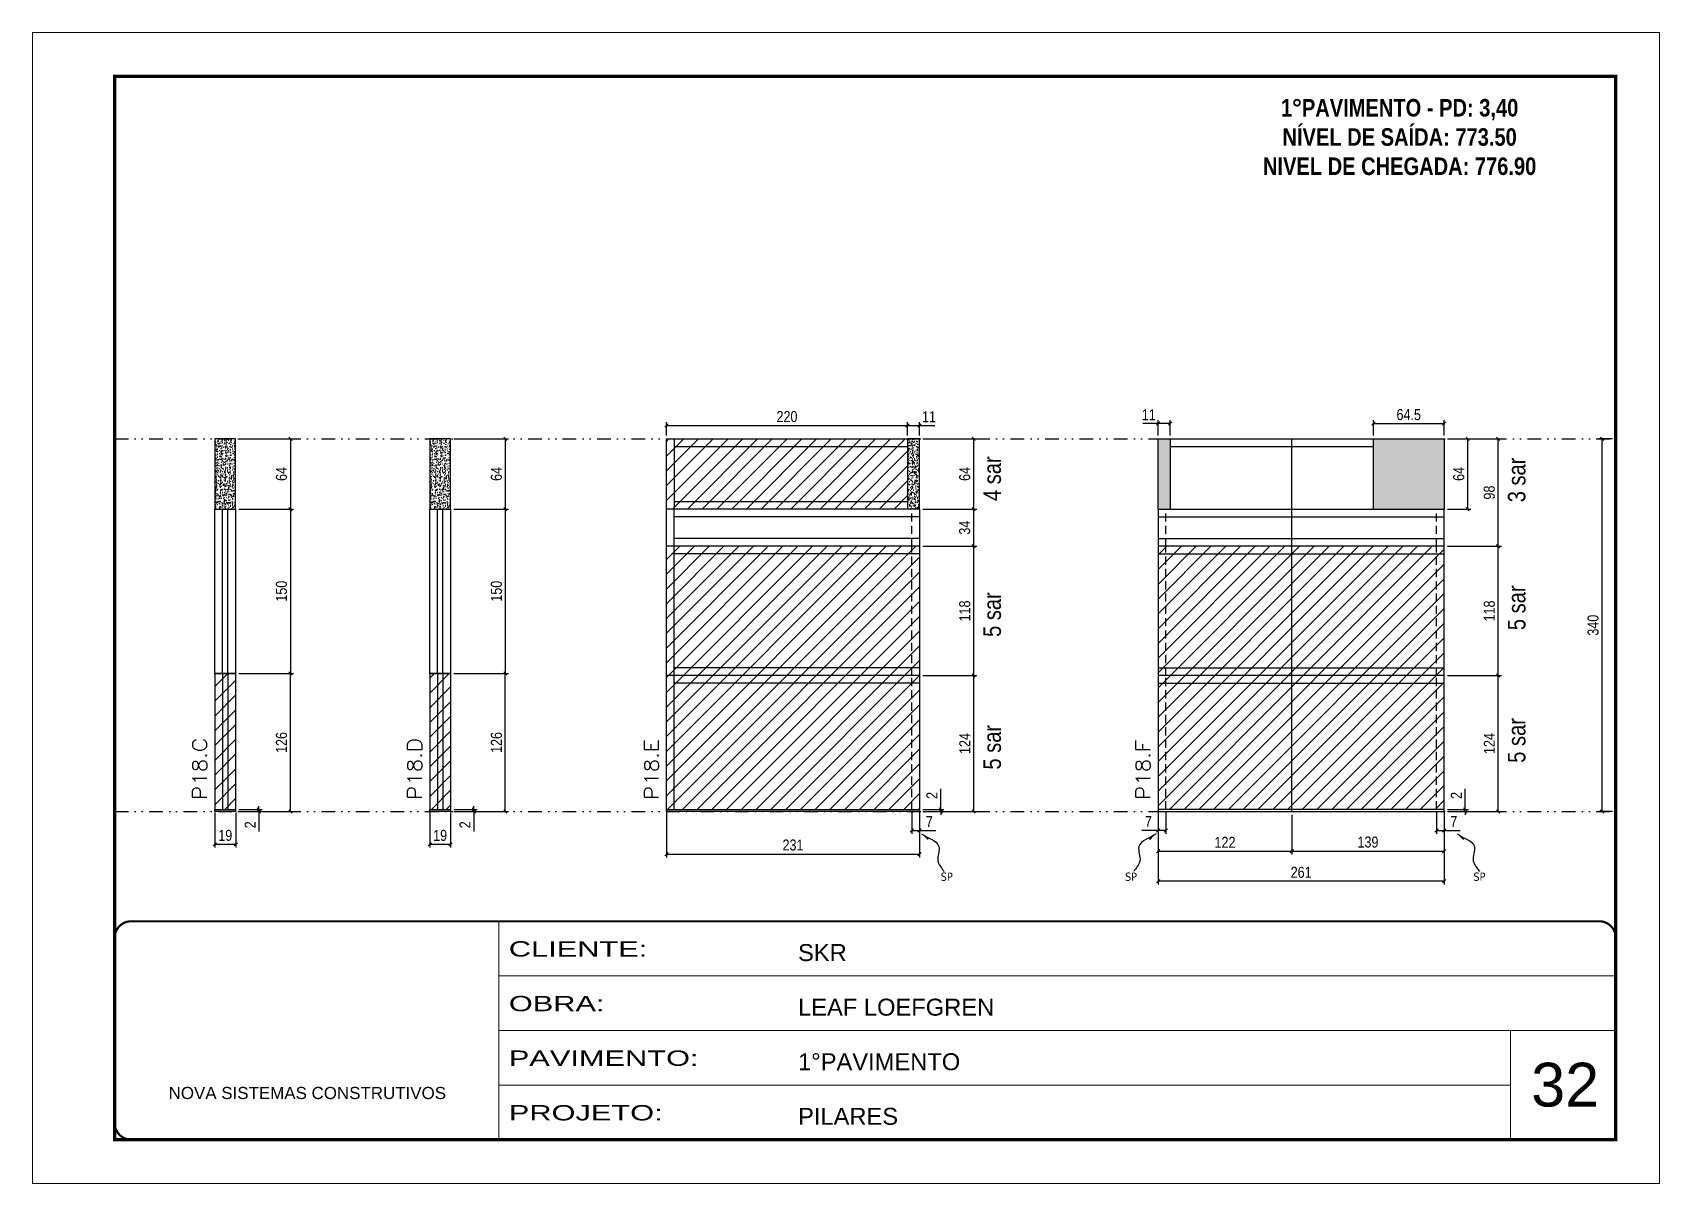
# Model space of a CAD drawing. Extents: x 14400 to 27878, y -21631 to 6985.
# Drawn here: x 19182 to 20667, y -2105 to -1055 of the extents above; entities that cross this region are included whole.
import ezdxf

# ---------------------------------------------------------------- set-up
doc = ezdxf.new("R2010")
doc.units = 0
for name, pattern in [('CONTINUO', [0]), ('DASHED', [0.75, 0.5, -0.25]), ('DIVIDE2', [0.625, 0.25, -0.125, 0, -0.125, 0, -0.125]), ('HIDDEN', [0.375, 0.25, -0.125])]:
    doc.linetypes.add(name, pattern=pattern)
for name, color, linetype, lineweight in [('CARIMBO', 255, 'Continuous', 9), ('Folhas', 255, 'Continuous', 9), ('Hachura', 251, 'Continuous', 9), ('SARRAFO DE PRESSAO', 251, 'DASHED', 9), ('Texto Seção', 7, 'Continuous', 15)]:
    doc.layers.add(name, color=color, linetype=linetype, lineweight=lineweight)
for name, color, linetype in [('COTA', 241, 'Continuous'), ('NOMENCLATURA', 7, 'Continuous'), ('Nível', 160, 'Continuous'), ('Painéis', 200, 'Continuous'), ('SARR_2.2x7', 40, 'Continuous'), ('Sarrafo de Pressão', 42, 'HIDDEN'), ('texto', 7, 'Continuous')]:
    doc.layers.add(name, color=color, linetype=linetype)
doc.styles.add('ARIAL', font='arial.ttf')
doc.styles.add('ARIAL_NARROW', font='ARIALN.TTF', dxfattribs={"height": 0.2})
doc.styles.add('COTA TECNICA', font='techl___.ttf', dxfattribs={"height": 10})
doc.styles.add('COTA TECNICA-50', font='techl___.ttf', dxfattribs={"height": 10})
doc.styles.add('REGUA-120', font='ROMANS.shx', dxfattribs={"height": 15})
doc.styles.add('ROMANC', font='techb___.ttf', dxfattribs={"height": 2.5})
doc.styles.get("Standard").update_dxf_attribs({"font": 'arial.ttf'})
doc.styles.add('Tecnologia', font='')
doc.styles.get('Tecnologia').set_extended_font_data('Forgotten Futurist')
doc.dimstyles.new('COTA PAINEL-50', dxfattribs={"dimtxt": 10, "dimasz": 3, "dimexe": 3, "dimexo": 3, "dimgap": 3, "dimtad": 1, "dimdec": 1, "dimzin": 12, "dimdsep": 46, "dimtxsty": 'COTA TECNICA-50', "dimblk1": 'OBLIQUE', "dimblk2": 'OBLIQUE', "dimsah": 1, "dimcen": 0.9, "dimclrd": 4, "dimclre": 4, "dimclrt": 240, "dimadec": 1, "dimazin": 3, "dimtfac": 1, "dimtdec": 1, "dimtmove": 0, "dimatfit": 3, "dimfxl": 1, "dimtolj": 1, "dimtzin": 12, "dimarcsym": 0})
doc.dimstyles.new('PAINEL', dxfattribs={"dimtxt": 10, "dimasz": 3, "dimexe": 3, "dimexo": 3, "dimgap": 3, "dimtad": 1, "dimdec": 1, "dimzin": 12, "dimdsep": 46, "dimtxsty": 'COTA TECNICA', "dimblk1": 'OBLIQUE', "dimblk2": 'OBLIQUE', "dimsah": 1, "dimcen": 0.9, "dimclrd": 4, "dimclre": 4, "dimclrt": 240, "dimadec": 1, "dimazin": 3, "dimtfac": 1, "dimtdec": 1, "dimtmove": 0, "dimatfit": 3, "dimfxl": 1, "dimtolj": 1, "dimtzin": 12, "dimarcsym": 0})
doc.dimstyles.get("Standard").update_dxf_attribs({"dimtxt": 0.18, "dimasz": 0.18, "dimexe": 0.18, "dimexo": 0.0625, "dimgap": 0.09, "dimtad": 0, "dimtih": 1, "dimtoh": 1, "dimdec": 4, "dimzin": 0, "dimdsep": 46, "dimtxsty": 'Standard', "dimcen": 0.09, "dimadec": 0, "dimazin": 0, "dimtfac": 1, "dimtdec": 4, "dimtofl": 0, "dimtmove": 0, "dimatfit": 3, "dimfxl": 1, "dimtolj": 1, "dimtzin": 0, "dimarcsym": 0})

msp = doc.modelspace()

# ---------------------------------------------------------------- texts
at = {"layer": 'CARIMBO', "style": 'ARIAL'}
msp.add_text('32', height=40, dxfattribs=at).set_placement((20549.83, -2035.15))
at = {"layer": 'NOMENCLATURA', "style": 'ARIAL_NARROW'}
for s, p in [('4 sar', (20065.89, -1482.69)), ('3 sar', (20544.62, -1483.85)), ('5 sar', (20065.89, -1606.69)), ('5 sar', (20544.62, -1600.5)), ('5 sar', (20065.89, -1727.69)), ('5 sar', (20544.62, -1721.5))]:
    msp.add_text(s, height=16, rotation=90, dxfattribs=at).set_placement(p)
at = {"layer": 'NOMENCLATURA', "color": 2, "insert": (20429.81, -1089.24), "char_height": 16, "attachment_point": 2, "style": 'ROMANC'}
msp.add_mtext_dynamic_manual_height_columns('\\P1°PAVIMENTO - PD: 3,40\\PNÍVEL DE SAÍDA: 773.50\\PNIVEL DE CHEGADA: 776.90', width=432.3511, gutter_width=1, heights=[0], dxfattribs=at)
at = {"layer": 'texto', "color": 0, "char_height": 7.5, "attachment_point": 5}
for insert in [(20016.42, -1825.51), (20184.6, -1825.51), (20502.63, -1825.51)]:
    msp.add_mtext('{\\fTahoma|b0|i0|c0|p34;\\C4;SP}', dxfattribs=dict(at, insert=insert))
at = {"layer": 'Texto Seção', "style": 'REGUA-120', "width": 1.1}
for s, p in [('P18.C', (19341.11, -1755.25)), ('P18.D', (19537.28, -1755.25)), ('P18.E', (19753.4, -1755.25)), ('P18.F', (20202.13, -1755.25))]:
    msp.add_text(s, height=13, rotation=90, dxfattribs=at).set_placement(p)

# ---------------------------------------------------------------- blocks, each defined once
blk = doc.blocks.new('9999999999')
at = {"color": 30, "linetype": 'CONTINUO'}
for p, q in [((98564.6, 34230.2), (98564.6, 34429.4)), ((98564.6, 34379.6), (99584, 34379.6)), ((98564.6, 34329.8), (99488, 34329.8)), ((99584, 34329.8), (99488, 34329.8)), ((99488, 34329.8), (99488, 34230.2)), ((98564.6, 34280), (99488, 34280))]:
    blk.add_line(p, q, dxfattribs=at)
at = {"color": 30, "linetype": 'CONTINUO', "const_width": 2}
blk.add_lwpolyline([(99584, 34230.2), (99584, 34414.4, 0.414214), (99569, 34429.4), (98229, 34429.4, 0.414214), (98214, 34414.4), (98214, 34245.2, 0.414214), (98229, 34230.2), (99584, 34230.2)], format="xyb", dxfattribs=at)
at = {"layer": 'Folhas'}
blk.add_lwpolyline([(98139, 34190.2), (99624, 34190.2), (99624, 35240.2), (98139, 35240.2)], close=True, dxfattribs=at)
at = {"layer": 'Folhas', "color": 30, "const_width": 3}
blk.add_lwpolyline([(98214, 34230.2), (99584, 34230.2), (99584, 35200.2), (98214, 35200.2)], close=True, dxfattribs=at)
at = {"color": 7, "linetype": 'Continuous', "ltscale": 5, "style": 'ARIAL'}
for s, height, p in [('SKR', 15.48, (98837.7, 34393.1)), ('LEAF LOEFGREN', 15.483, (98837.7, 34343.3)), ('1°PAVIMENTO', 15.483, (98837.7, 34293.5)), ('NOVA SISTEMAS CONSTRUTIVOS', 11.059, (98263.2, 34267.2)), ('PILARES', 15.48, (98837.7, 34243.7))]:
    blk.add_text(s, height=height, dxfattribs=at).set_placement(p)
at = {"layer": 'Folhas', "color": 7, "style": 'Tecnologia', "width": 1.5}
for s, p in [('CLIENTE:', (98573.7, 34397.2)), ('OBRA:', (98573.7, 34347.3)), ('PAVIMENTO:', (98573.7, 34297.5)), ('PROJETO:', (98573.7, 34247.7))]:
    blk.add_text(s, height=14, dxfattribs=at).set_placement(p)
blk = doc.blocks.new('_Oblique')
at = {"color": 0, "linetype": 'ByBlock', "lineweight": -2}
blk.add_line((-0.5, -0.5), (0.5, 0.5), dxfattribs=at)
blk = doc.blocks.new('*D1067')
at = {"layer": 'COTA', "color": 4, "lineweight": -2, "transparency": 16777216}
for p, q in [((20209.4, -1767), (20209.4, -1832.6)), ((20470.4, -1767), (20470.4, -1832.6)), ((20470.4, -1829.6), (20209.4, -1829.6))]:
    blk.add_line(p, q, dxfattribs=at)
at = {"layer": 'Defpoints', "color": 0, "transparency": 16777216}
for p in [(20209.4, -1764), (20470.4, -1764), (20209.4, -1829.6)]:
    blk.add_point(p, dxfattribs=at)
at = {"layer": 'COTA', "color": 4, "lineweight": -2, "transparency": 16777216, "xscale": 3, "yscale": 3, "zscale": 3, "rotation": 180}
blk.add_blockref('_Oblique', (20209.4, -1829.6), dxfattribs=at)
at = {"layer": 'COTA', "color": 4, "lineweight": -2, "transparency": 16777216, "xscale": 3, "yscale": 3, "zscale": 3}
blk.add_blockref('_Oblique', (20470.4, -1829.6), dxfattribs=at)
at = {"layer": 'COTA', "color": 240, "transparency": 16777216, "insert": (20339.9, -1821.5), "char_height": 10, "attachment_point": 5, "style": 'COTA TECNICA'}
blk.add_mtext('\\A1;261', dxfattribs=at)
blk = doc.blocks.new('*D1068')
at = {"layer": 'COTA', "color": 4, "lineweight": -2, "transparency": 16777216}
for p, q in [((20463.4, -1767), (20463.4, -1786.3)), ((20470.4, -1769), (20470.4, -1786.3)), ((20463.4, -1783.3), (20470.4, -1783.3)), ((20470.4, -1783.3), (20485.1, -1783.3))]:
    blk.add_line(p, q, dxfattribs=at)
at = {"layer": 'Defpoints', "color": 0, "transparency": 16777216}
for p in [(20463.4, -1764), (20470.4, -1766), (20470.4, -1783.3)]:
    blk.add_point(p, dxfattribs=at)
at = {"layer": 'COTA', "color": 4, "lineweight": -2, "transparency": 16777216, "xscale": 3, "yscale": 3, "zscale": 3, "rotation": 180}
blk.add_blockref('_Oblique', (20463.4, -1783.3), dxfattribs=at)
at = {"layer": 'COTA', "color": 4, "lineweight": -2, "transparency": 16777216, "xscale": 3, "yscale": 3, "zscale": 3}
blk.add_blockref('_Oblique', (20470.4, -1783.3), dxfattribs=at)
at = {"layer": 'COTA', "color": 240, "transparency": 16777216, "insert": (20479.2, -1775.2), "char_height": 10, "attachment_point": 5, "style": 'COTA TECNICA-50'}
blk.add_mtext('\\A1;7', dxfattribs=at)
blk = doc.blocks.new('*D1069')
at = {"layer": 'COTA', "color": 4, "lineweight": -2, "transparency": 16777216}
for p, q in [((20216.4, -1767), (20216.4, -1786.3)), ((20209.4, -1769), (20209.4, -1786.3)), ((20209.4, -1783.3), (20194.6, -1783.3)), ((20216.4, -1783.3), (20209.4, -1783.3))]:
    blk.add_line(p, q, dxfattribs=at)
at = {"layer": 'Defpoints', "color": 0, "transparency": 16777216}
for p in [(20209.4, -1766), (20216.4, -1764), (20209.4, -1783.3)]:
    blk.add_point(p, dxfattribs=at)
at = {"layer": 'COTA', "color": 4, "lineweight": -2, "transparency": 16777216, "xscale": 3, "yscale": 3, "zscale": 3, "rotation": 180}
blk.add_blockref('_Oblique', (20209.4, -1783.3), dxfattribs=at)
at = {"layer": 'COTA', "color": 4, "lineweight": -2, "transparency": 16777216, "xscale": 3, "yscale": 3, "zscale": 3}
blk.add_blockref('_Oblique', (20216.4, -1783.3), dxfattribs=at)
at = {"layer": 'COTA', "color": 240, "transparency": 16777216, "insert": (20200.5, -1775.2), "char_height": 10, "attachment_point": 5, "style": 'COTA TECNICA-50'}
blk.add_mtext('\\A1;7', dxfattribs=at)
blk = doc.blocks.new('*D1070')
at = {"layer": 'COTA', "color": 4, "lineweight": -2, "transparency": 16777216}
for p, q in [((20489.6, -1764), (20489.6, -1745.2)), ((20473.4, -1764), (20492.6, -1764)), ((20473.4, -1766), (20492.6, -1766)), ((20489.6, -1766), (20489.6, -1764)), ((20489.6, -1766), (20489.6, -1769))]:
    blk.add_line(p, q, dxfattribs=at)
at = {"layer": 'Defpoints', "color": 0, "transparency": 16777216}
for p in [(20470.4, -1764), (20470.4, -1766), (20489.6, -1766)]:
    blk.add_point(p, dxfattribs=at)
at = {"layer": 'COTA', "color": 4, "lineweight": -2, "transparency": 16777216, "xscale": 3, "yscale": 3, "zscale": 3}
for p, rotation in [((20489.6, -1764), 270), ((20489.6, -1766), 90)]:
    blk.add_blockref('_Oblique', p, dxfattribs=dict(at, rotation=rotation))
at = {"layer": 'COTA', "color": 240, "transparency": 16777216, "insert": (20481.6, -1751.3), "char_height": 10, "attachment_point": 5, "rotation": 90, "style": 'COTA TECNICA-50'}
blk.add_mtext('\\A1;2', dxfattribs=at)
blk = doc.blocks.new('*D1091')
at = {"layer": 'COTA', "color": 4, "lineweight": -2, "transparency": 16777216}
for p, q in [((20331.4, -1769), (20331.4, -1805.2)), ((20470.4, -1769), (20470.4, -1805.2)), ((20331.4, -1802.2), (20470.4, -1802.2))]:
    blk.add_line(p, q, dxfattribs=at)
at = {"layer": 'Defpoints', "color": 0, "transparency": 16777216}
for p in [(20331.4, -1766), (20470.4, -1766), (20470.4, -1802.2)]:
    blk.add_point(p, dxfattribs=at)
at = {"layer": 'COTA', "color": 4, "lineweight": -2, "transparency": 16777216, "xscale": 3, "yscale": 3, "zscale": 3, "rotation": 180}
blk.add_blockref('_Oblique', (20331.4, -1802.2), dxfattribs=at)
at = {"layer": 'COTA', "color": 4, "lineweight": -2, "transparency": 16777216, "xscale": 3, "yscale": 3, "zscale": 3}
blk.add_blockref('_Oblique', (20470.4, -1802.2), dxfattribs=at)
at = {"layer": 'COTA', "color": 240, "transparency": 16777216, "insert": (20400.9, -1793.9), "char_height": 10, "attachment_point": 5, "style": 'COTA TECNICA'}
blk.add_mtext('\\A1;139', dxfattribs=at)
blk = doc.blocks.new('*D1092')
at = {"layer": 'COTA', "color": 4, "lineweight": -2, "transparency": 16777216}
for p, q in [((20209.4, -1769), (20209.4, -1805.2)), ((20331.4, -1769), (20331.4, -1805.2)), ((20209.4, -1802.2), (20331.4, -1802.2))]:
    blk.add_line(p, q, dxfattribs=at)
at = {"layer": 'Defpoints', "color": 0, "transparency": 16777216}
for p in [(20209.4, -1766), (20331.4, -1766), (20331.4, -1802.2)]:
    blk.add_point(p, dxfattribs=at)
at = {"layer": 'COTA', "color": 4, "lineweight": -2, "transparency": 16777216, "xscale": 3, "yscale": 3, "zscale": 3, "rotation": 180}
blk.add_blockref('_Oblique', (20209.4, -1802.2), dxfattribs=at)
at = {"layer": 'COTA', "color": 4, "lineweight": -2, "transparency": 16777216, "xscale": 3, "yscale": 3, "zscale": 3}
blk.add_blockref('_Oblique', (20331.4, -1802.2), dxfattribs=at)
at = {"layer": 'COTA', "color": 240, "transparency": 16777216, "insert": (20270.4, -1794.1), "char_height": 10, "attachment_point": 5, "style": 'COTA TECNICA'}
blk.add_mtext('\\A1;122', dxfattribs=at)
blk = doc.blocks.new('*D1071')
at = {"layer": 'COTA', "color": 4, "lineweight": -2, "transparency": 16777216}
for p, q in [((19760.6, -1767), (19760.6, -1807.8)), ((19991.6, -1767), (19991.6, -1807.8)), ((19760.6, -1804.8), (19991.6, -1804.8))]:
    blk.add_line(p, q, dxfattribs=at)
at = {"layer": 'Defpoints', "color": 0, "transparency": 16777216}
for p in [(19760.6, -1764), (19991.6, -1764), (19991.6, -1804.8)]:
    blk.add_point(p, dxfattribs=at)
at = {"layer": 'COTA', "color": 4, "lineweight": -2, "transparency": 16777216, "xscale": 3, "yscale": 3, "zscale": 3, "rotation": 180}
blk.add_blockref('_Oblique', (19760.6, -1804.8), dxfattribs=at)
at = {"layer": 'COTA', "color": 4, "lineweight": -2, "transparency": 16777216, "xscale": 3, "yscale": 3, "zscale": 3}
blk.add_blockref('_Oblique', (19991.6, -1804.8), dxfattribs=at)
at = {"layer": 'COTA', "color": 240, "transparency": 16777216, "insert": (19876.1, -1796.6), "char_height": 10, "attachment_point": 5, "style": 'COTA TECNICA'}
blk.add_mtext('\\A1;231', dxfattribs=at)
blk = doc.blocks.new('*D1072')
at = {"layer": 'COTA', "color": 4, "lineweight": -2, "transparency": 16777216}
for p, q in [((19984.6, -1767), (19984.6, -1786.3)), ((19991.6, -1769), (19991.6, -1786.3)), ((19984.6, -1783.3), (19991.6, -1783.3)), ((19991.6, -1783.3), (20006.4, -1783.3))]:
    blk.add_line(p, q, dxfattribs=at)
at = {"layer": 'Defpoints', "color": 0, "transparency": 16777216}
for p in [(19984.6, -1764), (19991.6, -1766), (19991.6, -1783.3)]:
    blk.add_point(p, dxfattribs=at)
at = {"layer": 'COTA', "color": 4, "lineweight": -2, "transparency": 16777216, "xscale": 3, "yscale": 3, "zscale": 3, "rotation": 180}
blk.add_blockref('_Oblique', (19984.6, -1783.3), dxfattribs=at)
at = {"layer": 'COTA', "color": 4, "lineweight": -2, "transparency": 16777216, "xscale": 3, "yscale": 3, "zscale": 3}
blk.add_blockref('_Oblique', (19991.6, -1783.3), dxfattribs=at)
at = {"layer": 'COTA', "color": 240, "transparency": 16777216, "insert": (20000.5, -1775.2), "char_height": 10, "attachment_point": 5, "style": 'COTA TECNICA-50'}
blk.add_mtext('\\A1;7', dxfattribs=at)
blk = doc.blocks.new('*D1073')
at = {"layer": 'COTA', "color": 4, "lineweight": -2, "transparency": 16777216}
for p, q in [((20010.9, -1764), (20010.9, -1745.2)), ((19994.6, -1764), (20013.9, -1764)), ((19994.6, -1766), (20013.9, -1766)), ((20010.9, -1766), (20010.9, -1764)), ((20010.9, -1766), (20010.9, -1769))]:
    blk.add_line(p, q, dxfattribs=at)
at = {"layer": 'Defpoints', "color": 0, "transparency": 16777216}
for p in [(19991.6, -1764), (19991.6, -1766), (20010.9, -1766)]:
    blk.add_point(p, dxfattribs=at)
at = {"layer": 'COTA', "color": 4, "lineweight": -2, "transparency": 16777216, "xscale": 3, "yscale": 3, "zscale": 3}
for p, rotation in [((20010.9, -1764), 270), ((20010.9, -1766), 90)]:
    blk.add_blockref('_Oblique', p, dxfattribs=dict(at, rotation=rotation))
at = {"layer": 'COTA', "color": 240, "transparency": 16777216, "insert": (20002.9, -1751.3), "char_height": 10, "attachment_point": 5, "rotation": 90, "style": 'COTA TECNICA-50'}
blk.add_mtext('\\A1;2', dxfattribs=at)
blk = doc.blocks.new('*D1093')
at = {"layer": 'COTA', "color": 4, "lineweight": -2, "transparency": 16777216}
for p, q in [((19994.6, -1642), (20044, -1642)), ((20041, -1766), (20041, -1642)), ((19994.6, -1766), (20044, -1766))]:
    blk.add_line(p, q, dxfattribs=at)
at = {"layer": 'Defpoints', "color": 0, "transparency": 16777216}
for p in [(19991.6, -1642), (20041, -1642), (19991.6, -1766)]:
    blk.add_point(p, dxfattribs=at)
at = {"layer": 'COTA', "color": 4, "lineweight": -2, "transparency": 16777216, "xscale": 3, "yscale": 3, "zscale": 3}
for p, rotation in [((20041, -1642), 90), ((20041, -1766), 270)]:
    blk.add_blockref('_Oblique', p, dxfattribs=dict(at, rotation=rotation))
at = {"layer": 'COTA', "color": 240, "transparency": 16777216, "insert": (20032.9, -1704), "char_height": 10, "attachment_point": 5, "rotation": 90, "style": 'COTA TECNICA'}
blk.add_mtext('\\A1;124', dxfattribs=at)
blk = doc.blocks.new('*D1074')
at = {"layer": 'COTA', "color": 4, "lineweight": -2, "transparency": 16777216}
for p, q in [((19544.5, -1767), (19544.5, -1798.9)), ((19563.5, -1767), (19563.5, -1798.9)), ((19544.5, -1795.9), (19563.5, -1795.9))]:
    blk.add_line(p, q, dxfattribs=at)
at = {"layer": 'Defpoints', "color": 0, "transparency": 16777216}
for p in [(19544.5, -1764), (19563.5, -1764), (19563.5, -1795.9)]:
    blk.add_point(p, dxfattribs=at)
at = {"layer": 'COTA', "color": 4, "lineweight": -2, "transparency": 16777216, "xscale": 3, "yscale": 3, "zscale": 3, "rotation": 180}
blk.add_blockref('_Oblique', (19544.5, -1795.9), dxfattribs=at)
at = {"layer": 'COTA', "color": 4, "lineweight": -2, "transparency": 16777216, "xscale": 3, "yscale": 3, "zscale": 3}
blk.add_blockref('_Oblique', (19563.5, -1795.9), dxfattribs=at)
at = {"layer": 'COTA', "color": 240, "transparency": 16777216, "insert": (19554, -1787.8), "char_height": 10, "attachment_point": 5, "style": 'COTA TECNICA'}
blk.add_mtext('\\A1;19', dxfattribs=at)
blk = doc.blocks.new('*D1075')
at = {"layer": 'COTA', "color": 4, "lineweight": -2, "transparency": 16777216}
for p, q in [((19566.5, -1764), (19587.7, -1764)), ((19566.5, -1766), (19587.7, -1766)), ((19584.7, -1764), (19584.7, -1761)), ((19584.7, -1764), (19584.7, -1766)), ((19584.7, -1766), (19584.7, -1784.1))]:
    blk.add_line(p, q, dxfattribs=at)
at = {"layer": 'Defpoints', "color": 0, "transparency": 16777216}
for p in [(19563.5, -1764), (19563.5, -1766), (19584.7, -1764)]:
    blk.add_point(p, dxfattribs=at)
at = {"layer": 'COTA', "color": 4, "lineweight": -2, "transparency": 16777216, "xscale": 3, "yscale": 3, "zscale": 3}
for p, rotation in [((19584.7, -1764), 270), ((19584.7, -1766), 90)]:
    blk.add_blockref('_Oblique', p, dxfattribs=dict(at, rotation=rotation))
at = {"layer": 'COTA', "color": 240, "transparency": 16777216, "insert": (19576.7, -1778.1), "char_height": 10, "attachment_point": 5, "rotation": 90, "style": 'COTA TECNICA-50'}
blk.add_mtext('\\A1;2', dxfattribs=at)
blk = doc.blocks.new('*D1094')
at = {"layer": 'COTA', "color": 4, "linetype": 'ByBlock', "lineweight": -2, "transparency": 16777216}
for p, q in [((19566.5, -1426), (19616.5, -1426)), ((19613.5, -1426), (19613.5, -1490)), ((19566.5, -1490), (19616.5, -1490))]:
    blk.add_line(p, q, dxfattribs=at)
at = {"layer": 'Defpoints', "color": 0, "linetype": 'ByBlock', "transparency": 16777216}
for p in [(19563.5, -1426), (19563.5, -1490), (19613.5, -1490)]:
    blk.add_point(p, dxfattribs=at)
at = {"layer": 'COTA', "color": 4, "linetype": 'ByBlock', "lineweight": -2, "transparency": 16777216, "xscale": 3, "yscale": 3, "zscale": 3}
for p, rotation in [((19613.5, -1426), 90), ((19613.5, -1490), 270)]:
    blk.add_blockref('_Oblique', p, dxfattribs=dict(at, rotation=rotation))
at = {"layer": 'COTA', "color": 240, "linetype": 'ByBlock', "transparency": 16777216, "insert": (19605.4, -1458), "char_height": 10, "attachment_point": 5, "rotation": 90, "style": 'COTA TECNICA'}
blk.add_mtext('\\A1;64', dxfattribs=at)
blk = doc.blocks.new('*D1076')
at = {"layer": 'COTA', "color": 4, "lineweight": -2, "transparency": 16777216}
for p, q in [((19566.5, -1640), (19616.5, -1640)), ((19613.5, -1766), (19613.5, -1640)), ((19566.5, -1766), (19616.5, -1766))]:
    blk.add_line(p, q, dxfattribs=at)
at = {"layer": 'Defpoints', "color": 0, "transparency": 16777216}
for p in [(19563.5, -1640), (19613.5, -1640), (19563.5, -1766)]:
    blk.add_point(p, dxfattribs=at)
at = {"layer": 'COTA', "color": 4, "lineweight": -2, "transparency": 16777216, "xscale": 3, "yscale": 3, "zscale": 3}
for p, rotation in [((19613.5, -1640), 90), ((19613.5, -1766), 270)]:
    blk.add_blockref('_Oblique', p, dxfattribs=dict(at, rotation=rotation))
at = {"layer": 'COTA', "color": 240, "transparency": 16777216, "insert": (19605.4, -1703), "char_height": 10, "attachment_point": 5, "rotation": 90, "style": 'COTA TECNICA-50'}
blk.add_mtext('\\A1;126', dxfattribs=at)
blk = doc.blocks.new('*D1077')
at = {"layer": 'COTA', "color": 4, "lineweight": -2, "transparency": 16777216}
for p, q in [((19348.4, -1767), (19348.4, -1798.9)), ((19367.4, -1767), (19367.4, -1798.9)), ((19348.4, -1795.9), (19367.4, -1795.9))]:
    blk.add_line(p, q, dxfattribs=at)
at = {"layer": 'Defpoints', "color": 0, "transparency": 16777216}
for p in [(19348.4, -1764), (19367.4, -1764), (19367.4, -1795.9)]:
    blk.add_point(p, dxfattribs=at)
at = {"layer": 'COTA', "color": 4, "lineweight": -2, "transparency": 16777216, "xscale": 3, "yscale": 3, "zscale": 3, "rotation": 180}
blk.add_blockref('_Oblique', (19348.4, -1795.9), dxfattribs=at)
at = {"layer": 'COTA', "color": 4, "lineweight": -2, "transparency": 16777216, "xscale": 3, "yscale": 3, "zscale": 3}
blk.add_blockref('_Oblique', (19367.4, -1795.9), dxfattribs=at)
at = {"layer": 'COTA', "color": 240, "transparency": 16777216, "insert": (19357.9, -1787.8), "char_height": 10, "attachment_point": 5, "style": 'COTA TECNICA'}
blk.add_mtext('\\A1;19', dxfattribs=at)
blk = doc.blocks.new('*D1078')
at = {"layer": 'COTA', "color": 4, "lineweight": -2, "transparency": 16777216}
for p, q in [((19370.4, -1764), (19391.6, -1764)), ((19370.4, -1766), (19391.6, -1766)), ((19388.6, -1764), (19388.6, -1761)), ((19388.6, -1764), (19388.6, -1766)), ((19388.6, -1766), (19388.6, -1784.1))]:
    blk.add_line(p, q, dxfattribs=at)
at = {"layer": 'Defpoints', "color": 0, "transparency": 16777216}
for p in [(19367.4, -1764), (19367.4, -1766), (19388.6, -1764)]:
    blk.add_point(p, dxfattribs=at)
at = {"layer": 'COTA', "color": 4, "lineweight": -2, "transparency": 16777216, "xscale": 3, "yscale": 3, "zscale": 3}
for p, rotation in [((19388.6, -1764), 270), ((19388.6, -1766), 90)]:
    blk.add_blockref('_Oblique', p, dxfattribs=dict(at, rotation=rotation))
at = {"layer": 'COTA', "color": 240, "transparency": 16777216, "insert": (19380.6, -1778.1), "char_height": 10, "attachment_point": 5, "rotation": 90, "style": 'COTA TECNICA-50'}
blk.add_mtext('\\A1;2', dxfattribs=at)
blk = doc.blocks.new('*D1079')
at = {"layer": 'COTA', "color": 4, "lineweight": -2, "transparency": 16777216}
for p, q in [((19370.4, -1640), (19420.3, -1640)), ((19417.3, -1766), (19417.3, -1640)), ((19370.4, -1766), (19420.3, -1766))]:
    blk.add_line(p, q, dxfattribs=at)
at = {"layer": 'Defpoints', "color": 0, "transparency": 16777216}
for p in [(19367.4, -1640), (19417.3, -1640), (19367.4, -1766)]:
    blk.add_point(p, dxfattribs=at)
at = {"layer": 'COTA', "color": 4, "lineweight": -2, "transparency": 16777216, "xscale": 3, "yscale": 3, "zscale": 3}
for p, rotation in [((19417.3, -1640), 90), ((19417.3, -1766), 270)]:
    blk.add_blockref('_Oblique', p, dxfattribs=dict(at, rotation=rotation))
at = {"layer": 'COTA', "color": 240, "transparency": 16777216, "insert": (19409.2, -1703), "char_height": 10, "attachment_point": 5, "rotation": 90, "style": 'COTA TECNICA-50'}
blk.add_mtext('\\A1;126', dxfattribs=at)
blk = doc.blocks.new('*D1087')
at = {"layer": 'COTA', "color": 4, "lineweight": -2, "transparency": 16777216}
for p, q in [((20473.4, -1642), (20522.7, -1642)), ((20519.7, -1766), (20519.7, -1642)), ((20473.4, -1766), (20522.7, -1766))]:
    blk.add_line(p, q, dxfattribs=at)
at = {"layer": 'Defpoints', "color": 0, "transparency": 16777216}
for p in [(20470.4, -1642), (20519.7, -1642), (20470.4, -1766)]:
    blk.add_point(p, dxfattribs=at)
at = {"layer": 'COTA', "color": 4, "lineweight": -2, "transparency": 16777216, "xscale": 3, "yscale": 3, "zscale": 3}
for p, rotation in [((20519.7, -1642), 90), ((20519.7, -1766), 270)]:
    blk.add_blockref('_Oblique', p, dxfattribs=dict(at, rotation=rotation))
at = {"layer": 'COTA', "color": 240, "transparency": 16777216, "insert": (20511.7, -1704), "char_height": 10, "attachment_point": 5, "rotation": 90, "style": 'COTA TECNICA'}
blk.add_mtext('\\A1;124', dxfattribs=at)
blk = doc.blocks.new('*D1660')
at = {"layer": 'COTA', "color": 4, "linetype": 'ByBlock', "lineweight": -2, "transparency": 16777216}
for p, q in [((19370.4, -1426), (19420.3, -1426)), ((19417.3, -1426), (19417.3, -1490)), ((19370.4, -1490), (19420.3, -1490))]:
    blk.add_line(p, q, dxfattribs=at)
at = {"layer": 'Defpoints', "color": 0, "linetype": 'ByBlock', "transparency": 16777216}
for p in [(19367.4, -1426), (19367.4, -1490), (19417.3, -1490)]:
    blk.add_point(p, dxfattribs=at)
at = {"layer": 'COTA', "color": 4, "linetype": 'ByBlock', "lineweight": -2, "transparency": 16777216, "xscale": 3, "yscale": 3, "zscale": 3}
for p, rotation in [((19417.3, -1426), 90), ((19417.3, -1490), 270)]:
    blk.add_blockref('_Oblique', p, dxfattribs=dict(at, rotation=rotation))
at = {"layer": 'COTA', "color": 240, "linetype": 'ByBlock', "transparency": 16777216, "insert": (19409.2, -1458), "char_height": 10, "attachment_point": 5, "rotation": 90, "style": 'COTA TECNICA'}
blk.add_mtext('\\A1;64', dxfattribs=at)
blk = doc.blocks.new('*D1661')
at = {"layer": 'COTA', "color": 4, "lineweight": -2, "transparency": 16777216}
for p, q in [((19994.6, -1426), (20044, -1426)), ((20041, -1490), (20041, -1426)), ((19994.6, -1490), (20044, -1490))]:
    blk.add_line(p, q, dxfattribs=at)
at = {"layer": 'Defpoints', "color": 0, "transparency": 16777216}
for p in [(19991.6, -1426), (20041, -1426), (19991.6, -1490)]:
    blk.add_point(p, dxfattribs=at)
at = {"layer": 'COTA', "color": 4, "lineweight": -2, "transparency": 16777216, "xscale": 3, "yscale": 3, "zscale": 3}
for p, rotation in [((20041, -1426), 90), ((20041, -1490), 270)]:
    blk.add_blockref('_Oblique', p, dxfattribs=dict(at, rotation=rotation))
at = {"layer": 'COTA', "color": 240, "transparency": 16777216, "insert": (20032.9, -1458), "char_height": 10, "attachment_point": 5, "rotation": 90, "style": 'COTA TECNICA'}
blk.add_mtext('\\A1;64', dxfattribs=at)
blk = doc.blocks.new('*D1662')
at = {"layer": 'COTA', "color": 4, "lineweight": -2, "transparency": 16777216}
for p, q in [((19760.6, -1423), (19760.6, -1410.8)), ((19760.6, -1413.8), (19980.6, -1413.8)), ((19980.6, -1423), (19980.6, -1410.8))]:
    blk.add_line(p, q, dxfattribs=at)
at = {"layer": 'Defpoints', "color": 0, "transparency": 16777216}
for p in [(19980.6, -1413.8), (19760.6, -1426), (19980.6, -1426)]:
    blk.add_point(p, dxfattribs=at)
at = {"layer": 'COTA', "color": 4, "lineweight": -2, "transparency": 16777216, "xscale": 3, "yscale": 3, "zscale": 3, "rotation": 180}
blk.add_blockref('_Oblique', (19760.6, -1413.8), dxfattribs=at)
at = {"layer": 'COTA', "color": 4, "lineweight": -2, "transparency": 16777216, "xscale": 3, "yscale": 3, "zscale": 3}
blk.add_blockref('_Oblique', (19980.6, -1413.8), dxfattribs=at)
at = {"layer": 'COTA', "color": 240, "transparency": 16777216, "insert": (19870.6, -1405.7), "char_height": 10, "attachment_point": 5, "style": 'COTA TECNICA'}
blk.add_mtext('\\A1;220', dxfattribs=at)
blk = doc.blocks.new('*D1663')
at = {"layer": 'COTA', "color": 4, "lineweight": -2, "transparency": 16777216}
for p, q in [((19980.6, -1423), (19980.6, -1410.8)), ((19980.6, -1413.8), (19991.6, -1413.8)), ((19991.6, -1423), (19991.6, -1410.8)), ((19991.6, -1413.8), (20005.7, -1413.8))]:
    blk.add_line(p, q, dxfattribs=at)
at = {"layer": 'Defpoints', "color": 0, "transparency": 16777216}
for p in [(19991.6, -1413.8), (19980.6, -1426), (19991.6, -1426)]:
    blk.add_point(p, dxfattribs=at)
at = {"layer": 'COTA', "color": 4, "lineweight": -2, "transparency": 16777216, "xscale": 3, "yscale": 3, "zscale": 3, "rotation": 180}
blk.add_blockref('_Oblique', (19980.6, -1413.8), dxfattribs=at)
at = {"layer": 'COTA', "color": 4, "lineweight": -2, "transparency": 16777216, "xscale": 3, "yscale": 3, "zscale": 3}
blk.add_blockref('_Oblique', (19991.6, -1413.8), dxfattribs=at)
at = {"layer": 'COTA', "color": 240, "transparency": 16777216, "insert": (20000.2, -1405.8), "char_height": 10, "attachment_point": 5, "style": 'COTA TECNICA'}
blk.add_mtext('\\A1;11', dxfattribs=at)
blk = doc.blocks.new('*D1667')
at = {"layer": 'COTA', "color": 4, "lineweight": -2, "transparency": 16777216}
for p, q in [((20405.9, -1423), (20405.9, -1409)), ((20470.4, -1423), (20470.4, -1409)), ((20405.9, -1412), (20470.4, -1412))]:
    blk.add_line(p, q, dxfattribs=at)
at = {"layer": 'Defpoints', "color": 0, "transparency": 16777216}
for p in [(20470.4, -1412), (20405.9, -1426), (20470.4, -1426)]:
    blk.add_point(p, dxfattribs=at)
at = {"layer": 'COTA', "color": 4, "lineweight": -2, "transparency": 16777216, "xscale": 3, "yscale": 3, "zscale": 3, "rotation": 180}
blk.add_blockref('_Oblique', (20405.9, -1412), dxfattribs=at)
at = {"layer": 'COTA', "color": 4, "lineweight": -2, "transparency": 16777216, "xscale": 3, "yscale": 3, "zscale": 3}
blk.add_blockref('_Oblique', (20470.4, -1412), dxfattribs=at)
at = {"layer": 'COTA', "color": 240, "transparency": 16777216, "insert": (20438.1, -1403.9), "char_height": 10, "attachment_point": 5, "style": 'COTA TECNICA'}
blk.add_mtext('\\A1;64.5', dxfattribs=at)
blk = doc.blocks.new('*D1729')
at = {"layer": 'COTA', "color": 4, "lineweight": -2, "transparency": 16777216}
for p, q in [((19370.4, -1490), (19420.3, -1490)), ((19417.3, -1490), (19417.3, -1640)), ((19370.4, -1640), (19420.3, -1640))]:
    blk.add_line(p, q, dxfattribs=at)
at = {"layer": 'Defpoints', "color": 0, "transparency": 16777216}
for p in [(19367.4, -1490), (19367.4, -1640), (19417.3, -1640)]:
    blk.add_point(p, dxfattribs=at)
at = {"layer": 'COTA', "color": 4, "lineweight": -2, "transparency": 16777216, "xscale": 3, "yscale": 3, "zscale": 3}
for p, rotation in [((19417.3, -1490), 90), ((19417.3, -1640), 270)]:
    blk.add_blockref('_Oblique', p, dxfattribs=dict(at, rotation=rotation))
at = {"layer": 'COTA', "color": 240, "transparency": 16777216, "insert": (19409.2, -1565), "char_height": 10, "attachment_point": 5, "rotation": 90, "style": 'COTA TECNICA'}
blk.add_mtext('\\A1;150', dxfattribs=at)
blk = doc.blocks.new('*D1730')
at = {"layer": 'COTA', "color": 4, "lineweight": -2, "transparency": 16777216}
for p, q in [((19566.5, -1490), (19616.5, -1490)), ((19613.5, -1490), (19613.5, -1640)), ((19566.5, -1640), (19616.5, -1640))]:
    blk.add_line(p, q, dxfattribs=at)
at = {"layer": 'Defpoints', "color": 0, "transparency": 16777216}
for p in [(19563.5, -1490), (19563.5, -1640), (19613.5, -1640)]:
    blk.add_point(p, dxfattribs=at)
at = {"layer": 'COTA', "color": 4, "lineweight": -2, "transparency": 16777216, "xscale": 3, "yscale": 3, "zscale": 3}
for p, rotation in [((19613.5, -1490), 90), ((19613.5, -1640), 270)]:
    blk.add_blockref('_Oblique', p, dxfattribs=dict(at, rotation=rotation))
at = {"layer": 'COTA', "color": 240, "transparency": 16777216, "insert": (19605.4, -1565), "char_height": 10, "attachment_point": 5, "rotation": 90, "style": 'COTA TECNICA'}
blk.add_mtext('\\A1;150', dxfattribs=at)
blk = doc.blocks.new('*D1731')
at = {"layer": 'COTA', "color": 4, "lineweight": -2, "transparency": 16777216}
for p, q in [((19994.6, -1524), (20044, -1524)), ((20041, -1642), (20041, -1524)), ((19994.6, -1642), (20044, -1642))]:
    blk.add_line(p, q, dxfattribs=at)
at = {"layer": 'Defpoints', "color": 0, "transparency": 16777216}
for p in [(19991.6, -1524), (20041, -1524), (19991.6, -1642)]:
    blk.add_point(p, dxfattribs=at)
at = {"layer": 'COTA', "color": 4, "lineweight": -2, "transparency": 16777216, "xscale": 3, "yscale": 3, "zscale": 3}
for p, rotation in [((20041, -1524), 90), ((20041, -1642), 270)]:
    blk.add_blockref('_Oblique', p, dxfattribs=dict(at, rotation=rotation))
at = {"layer": 'COTA', "color": 240, "transparency": 16777216, "insert": (20032.9, -1583), "char_height": 10, "attachment_point": 5, "rotation": 90, "style": 'COTA TECNICA'}
blk.add_mtext('\\A1;118', dxfattribs=at)
blk = doc.blocks.new('*D1732')
at = {"layer": 'COTA', "color": 4, "lineweight": -2, "transparency": 16777216}
for p, q in [((20473.4, -1524), (20522.7, -1524)), ((20519.7, -1642), (20519.7, -1524)), ((20473.4, -1642), (20522.7, -1642))]:
    blk.add_line(p, q, dxfattribs=at)
at = {"layer": 'Defpoints', "color": 0, "transparency": 16777216}
for p in [(20470.4, -1524), (20519.7, -1524), (20470.4, -1642)]:
    blk.add_point(p, dxfattribs=at)
at = {"layer": 'COTA', "color": 4, "lineweight": -2, "transparency": 16777216, "xscale": 3, "yscale": 3, "zscale": 3}
for p, rotation in [((20519.7, -1524), 90), ((20519.7, -1642), 270)]:
    blk.add_blockref('_Oblique', p, dxfattribs=dict(at, rotation=rotation))
at = {"layer": 'COTA', "color": 240, "transparency": 16777216, "insert": (20511.7, -1583), "char_height": 10, "attachment_point": 5, "rotation": 90, "style": 'COTA TECNICA'}
blk.add_mtext('\\A1;118', dxfattribs=at)
blk = doc.blocks.new('*D4488')
at = {"layer": 'COTA', "color": 4, "lineweight": -2, "transparency": 16777216}
for p, q in [((20624, -1426), (20611.6, -1426)), ((20614.6, -1766), (20614.6, -1426)), ((20624, -1766), (20611.6, -1766))]:
    blk.add_line(p, q, dxfattribs=at)
at = {"layer": 'Defpoints', "color": 0, "transparency": 16777216}
for p in [(20614.6, -1426), (20627, -1426), (20627, -1766)]:
    blk.add_point(p, dxfattribs=at)
at = {"layer": 'COTA', "color": 4, "lineweight": -2, "transparency": 16777216, "xscale": 3, "yscale": 3, "zscale": 3}
for p, rotation in [((20614.6, -1426), 90), ((20614.6, -1766), 270)]:
    blk.add_blockref('_Oblique', p, dxfattribs=dict(at, rotation=rotation))
at = {"layer": 'COTA', "color": 240, "transparency": 16777216, "insert": (20606.4, -1596), "char_height": 10, "attachment_point": 5, "rotation": 90, "style": 'COTA TECNICA'}
blk.add_mtext('\\A1;340', dxfattribs=at)
blk = doc.blocks.new('*D4491')
at = {"layer": 'COTA', "color": 4, "lineweight": -2, "transparency": 16777216}
for p, q in [((19994.6, -1490), (20044, -1490)), ((20041, -1524), (20041, -1490)), ((19994.6, -1524), (20044, -1524))]:
    blk.add_line(p, q, dxfattribs=at)
at = {"layer": 'Defpoints', "color": 0, "transparency": 16777216}
for p in [(19991.6, -1490), (20041, -1490), (19991.6, -1524)]:
    blk.add_point(p, dxfattribs=at)
at = {"layer": 'COTA', "color": 4, "lineweight": -2, "transparency": 16777216, "xscale": 3, "yscale": 3, "zscale": 3}
for p, rotation in [((20041, -1490), 90), ((20041, -1524), 270)]:
    blk.add_blockref('_Oblique', p, dxfattribs=dict(at, rotation=rotation))
at = {"layer": 'COTA', "color": 240, "transparency": 16777216, "insert": (20032.8, -1507), "char_height": 10, "attachment_point": 5, "rotation": 90, "style": 'COTA TECNICA'}
blk.add_mtext('\\A1;34', dxfattribs=at)
blk = doc.blocks.new('*D4492')
at = {"layer": 'COTA', "color": 4, "lineweight": -2, "transparency": 16777216}
for p, q in [((20473.4, -1426), (20522.7, -1426)), ((20519.7, -1524), (20519.7, -1426)), ((20473.4, -1524), (20522.7, -1524))]:
    blk.add_line(p, q, dxfattribs=at)
at = {"layer": 'Defpoints', "color": 0, "transparency": 16777216}
for p in [(20470.4, -1426), (20519.7, -1426), (20470.4, -1524)]:
    blk.add_point(p, dxfattribs=at)
at = {"layer": 'COTA', "color": 4, "lineweight": -2, "transparency": 16777216, "xscale": 3, "yscale": 3, "zscale": 3}
for p, rotation in [((20519.7, -1426), 90), ((20519.7, -1524), 270)]:
    blk.add_blockref('_Oblique', p, dxfattribs=dict(at, rotation=rotation))
at = {"layer": 'COTA', "color": 240, "transparency": 16777216, "insert": (20511.6, -1475), "char_height": 10, "attachment_point": 5, "rotation": 90, "style": 'COTA TECNICA'}
blk.add_mtext('\\A1;98', dxfattribs=at)
blk = doc.blocks.new('*D4965')
at = {"layer": 'COTA', "color": 4, "lineweight": -2, "transparency": 16777216}
for p, q in [((20473.4, -1426), (20494.9, -1426)), ((20491.9, -1426), (20491.9, -1490)), ((20473.4, -1490), (20494.9, -1490))]:
    blk.add_line(p, q, dxfattribs=at)
at = {"layer": 'Defpoints', "color": 0, "transparency": 16777216}
for p in [(20470.4, -1426), (20470.4, -1490), (20491.9, -1490)]:
    blk.add_point(p, dxfattribs=at)
at = {"layer": 'COTA', "color": 4, "lineweight": -2, "transparency": 16777216, "xscale": 3, "yscale": 3, "zscale": 3}
for p, rotation in [((20491.9, -1426), 90), ((20491.9, -1490), 270)]:
    blk.add_blockref('_Oblique', p, dxfattribs=dict(at, rotation=rotation))
at = {"layer": 'COTA', "color": 240, "transparency": 16777216, "insert": (20483.8, -1458), "char_height": 10, "attachment_point": 5, "rotation": 90, "style": 'COTA TECNICA'}
blk.add_mtext('\\A1;64', dxfattribs=at)
blk = doc.blocks.new('*D4966')
at = {"layer": 'COTA', "color": 4, "lineweight": -2, "transparency": 16777216}
for p, q in [((20209.4, -1423), (20209.4, -1409)), ((20220.4, -1423), (20220.4, -1409)), ((20209.4, -1412), (20195.3, -1412)), ((20220.4, -1412), (20209.4, -1412))]:
    blk.add_line(p, q, dxfattribs=at)
at = {"layer": 'Defpoints', "color": 0, "transparency": 16777216}
for p in [(20209.4, -1412), (20209.4, -1426), (20220.4, -1426)]:
    blk.add_point(p, dxfattribs=at)
at = {"layer": 'COTA', "color": 4, "lineweight": -2, "transparency": 16777216, "xscale": 3, "yscale": 3, "zscale": 3, "rotation": 180}
blk.add_blockref('_Oblique', (20209.4, -1412), dxfattribs=at)
at = {"layer": 'COTA', "color": 4, "lineweight": -2, "transparency": 16777216, "xscale": 3, "yscale": 3, "zscale": 3}
blk.add_blockref('_Oblique', (20220.4, -1412), dxfattribs=at)
at = {"layer": 'COTA', "color": 240, "transparency": 16777216, "insert": (20200.8, -1404), "char_height": 10, "attachment_point": 5, "style": 'COTA TECNICA'}
blk.add_mtext('\\A1;11', dxfattribs=at)

# ---------------------------------------------------------------- dimensions: what is measured, and where the dimension line sits
at = {"layer": 'COTA'}
for base, p1, p2, dimstyle, picture, middle in [((19980.65, -1413.82), (19760.65, -1426.02), (19980.65, -1426.02), 'PAINEL', '*D1662', (19870.65, -1405.72)), ((19991.65, -1413.82), (19980.65, -1426.02), (19991.65, -1426.02), 'PAINEL', '*D1663', (20000.19, -1405.76)), ((20209.38, -1412.01), (20220.38, -1426.02), (20209.38, -1426.02), 'PAINEL', '*D4966', (20200.83, -1403.95)), ((19991.65, -1783.26), (19984.65, -1764.02), (19991.65, -1766.02), 'COTA PAINEL-50', '*D1072', (20000.51, -1775.18)), ((20331.38, -1802.2), (20209.38, -1766.02), (20331.38, -1766.02), 'PAINEL', '*D1092', (20270.38, -1794.14)), ((20470.38, -1783.26), (20463.38, -1764.02), (20470.38, -1766.02), 'COTA PAINEL-50', '*D1068', (20479.24, -1775.18))]:
    dim = msp.add_linear_dim(base=base, p1=p1, p2=p2, dimstyle=dimstyle, dxfattribs=at)
    dim.commit()
    dim.dimension.update_dxf_attribs({"geometry": picture, "text_midpoint": middle})
for base, p1, p2, override, picture, middle in [((20470.38, -1412.01), (20405.88, -1426.02), (20470.38, -1426.02), {"dimtmove": 1}, '*D1667', (20438.13, -1403.9)), ((19367.36, -1795.91), (19348.36, -1764.02), (19367.36, -1764.02), {"dimarcsym": 2}, '*D1077', (19357.86, -1787.82)), ((19563.53, -1795.91), (19544.53, -1764.02), (19563.53, -1764.02), {"dimarcsym": 2}, '*D1074', (19554.03, -1787.82)), ((19991.65, -1804.84), (19760.65, -1764.02), (19991.65, -1764.02), {"dimarcsym": 2}, '*D1071', (19876.15, -1796.62)), ((20470.38, -1802.2), (20331.38, -1766.02), (20470.38, -1766.02), {"dimtmove": 1}, '*D1091', (20400.88, -1793.95))]:
    dim = msp.add_linear_dim(base=base, p1=p1, p2=p2, dimstyle='PAINEL', override=override, dxfattribs=at)
    dim.commit()
    dim.dimension.update_dxf_attribs({"geometry": picture, "text_midpoint": middle})
at = {"layer": 'COTA', "linetype": 'ByBlock'}
for base, p1, p2, picture, middle in [((19417.35, -1490.04), (19367.36, -1426.02), (19367.36, -1490.04), '*D1660', (19409.24, -1458.03)), ((19613.52, -1490.04), (19563.53, -1426.02), (19563.53, -1490.04), '*D1094', (19605.42, -1458.03))]:
    dim = msp.add_linear_dim(base=base, p1=p1, p2=p2, angle=90, dimstyle='PAINEL', dxfattribs=at)
    dim.commit()
    dim.dimension.update_dxf_attribs({"geometry": picture, "text_midpoint": middle})
at = {"layer": 'COTA'}
for base, p1, p2, angle, dimstyle, picture, middle in [((20041.01, -1426.02), (19991.65, -1490.02), (19991.65, -1426.02), 90, 'PAINEL', '*D1661', (20032.91, -1458.02)), ((20519.75, -1426.02), (20470.38, -1524.02), (20470.38, -1426.02), 90, 'PAINEL', '*D4492', (20511.64, -1475.02)), ((20491.92, -1490.02), (20470.38, -1426.02), (20470.38, -1490.02), 90, 'PAINEL', '*D4965', (20483.82, -1458.02)), ((20614.59, -1426.02), (20626.97, -1766.02), (20626.97, -1426.02), 90, 'PAINEL', '*D4488', (20606.37, -1596.02)), ((19417.35, -1640.04), (19367.36, -1490.04), (19367.36, -1640.04), 90, 'PAINEL', '*D1729', (19409.24, -1565.04)), ((19613.52, -1640.04), (19563.53, -1490.04), (19563.53, -1640.04), 90, 'PAINEL', '*D1730', (19605.41, -1565.04)), ((20041.01, -1490.02), (19991.65, -1524.02), (19991.65, -1490.02), 90, 'PAINEL', '*D4491', (20032.8, -1507.02)), ((20041.01, -1524.02), (19991.65, -1642.02), (19991.65, -1524.02), 90, 'PAINEL', '*D1731', (20032.92, -1583.02)), ((20519.75, -1524.02), (20470.38, -1642.02), (20470.38, -1524.02), 90, 'PAINEL', '*D1732', (20511.65, -1583.02)), ((19417.35, -1640.04), (19367.36, -1766.02), (19367.36, -1640.04), 90, 'COTA PAINEL-50', '*D1079', (19409.24, -1703.03)), ((19613.52, -1640.04), (19563.53, -1766.02), (19563.53, -1640.04), 90, 'COTA PAINEL-50', '*D1076', (19605.42, -1703.03)), ((20041.01, -1642.02), (19991.65, -1766.02), (19991.65, -1642.02), 90, 'PAINEL', '*D1093', (20032.94, -1704.02)), ((20519.75, -1642.02), (20470.38, -1766.02), (20470.38, -1642.02), 90, 'PAINEL', '*D1087', (20511.67, -1704.02)), ((20209.38, -1783.26), (20216.38, -1764.02), (20209.38, -1766.02), 180, 'COTA PAINEL-50', '*D1069', (20200.51, -1775.18))]:
    dim = msp.add_linear_dim(base=base, p1=p1, p2=p2, angle=angle, dimstyle=dimstyle, dxfattribs=at)
    dim.commit()
    dim.dimension.update_dxf_attribs({"geometry": picture, "text_midpoint": middle})
for base, p1, p2, picture, middle in [((20010.91, -1766.02), (19991.65, -1764.02), (19991.65, -1766.02), '*D1073', (20010.91, -1751.27)), ((20489.64, -1766.02), (20470.38, -1764.02), (20470.38, -1766.02), '*D1070', (20489.64, -1751.27)), ((19388.55, -1764.02), (19367.36, -1766.02), (19367.36, -1764.02), '*D1078', (19388.55, -1778.07)), ((19584.73, -1764.02), (19563.53, -1766.02), (19563.53, -1764.02), '*D1075', (19584.73, -1778.07))]:
    dim = msp.add_linear_dim(base=base, p1=p1, p2=p2, angle=90, dimstyle='COTA PAINEL-50', dxfattribs=at)
    dim.commit()
    dim.dimension.update_dxf_attribs({"geometry": picture, "text_midpoint": middle, "dimtype": 160})
dim = msp.add_linear_dim(base=(20209.38, -1829.63), p1=(20470.38, -1764.02), p2=(20209.38, -1764.02), angle=180, dimstyle='PAINEL', override={"dimarcsym": 2}, dxfattribs=at)
dim.commit()
dim.dimension.update_dxf_attribs({"geometry": '*D1067', "text_midpoint": (20339.88, -1821.53)})

# ---------------------------------------------------------------- hatches: boundary and pattern name
at = {"layer": 'COTA'}
h = msp.add_hatch(dxfattribs=at)
h.set_pattern_fill('AR-CONC', color=256, scale=0.03)
h.set_pattern_definition([(50, (3665.493, -5738.8755), (5.4655401, -0.4781726), [0.5715, -6.2865]), (355, (3665.493, -5738.8755), (-1.0573026, 5.7317054), [0.4572, -5.0292175]), (100.451445, (3665.9483, -5738.9154), (4.4082374, 5.2535326), [0.4857003, -5.3427073]), (46.1842, (3665.493, -5737.3515), (8.1323712, -1.2612698), [0.85725, -9.42975]), (96.63556, (3666.1706, -5737.457), (7.122124, 7.4227837), [0.7285507, -8.0140682]), (351.18415, (3665.493, -5737.3515), (7.122124, 7.4227837), [0.685799, -7.543792]), (21, (3666.255, -5737.7325), (4.5484317, -3.067956), [0.5715, -6.2865]), (326, (3666.255, -5737.7325), (1.8540609, 5.525639), [0.4572, -5.0292]), (71.451445, (3666.634, -5737.988), (6.4024926, 2.457683), [0.4857003, -5.3426981]), (37.5, (3665.4929, -5738.8755), (0.0926581, 2.53665117), [0, -4.96824, 0, -5.1054, 0, -5.04825]), (7.5, (3665.493, -5738.8755), (2.00458988, 3.00541724), [0, -2.91084, 0, -4.85394, 0, -1.92405]), (327.5, (3663.7936, -5738.8755), (4.06771786, -0.17186232), [0, -1.905, 0, -5.9436, 0, -7.8867]), (317.5, (3663.0316, -5738.8755), (4.44387544, 0.7627947), [0, -2.4765, 0, -3.94716, 0, -5.6007])])
h.paths.add_polyline_path([(19367.36, -1426.02), (19348.36, -1426.02), (19348.36, -1490.04), (19367.36, -1490.04)])
h = msp.add_hatch(dxfattribs=at)
h.set_pattern_fill('AR-CONC', color=256, scale=0.03)
h.set_pattern_definition([(50, (3861.6687, -5738.8755), (5.4655401, -0.4781726), [0.5715, -6.2865]), (355, (3861.6687, -5738.8755), (-1.0573026, 5.7317054), [0.4572, -5.0292175]), (100.451445, (3862.124, -5738.9154), (4.4082374, 5.2535326), [0.4857003, -5.3427073]), (46.1842, (3861.669, -5737.3515), (8.1323712, -1.2612698), [0.85725, -9.42975]), (96.63556, (3862.346, -5737.457), (7.122124, 7.4227837), [0.7285507, -8.0140682]), (351.18415, (3861.669, -5737.3515), (7.122124, 7.4227837), [0.685799, -7.543792]), (21, (3862.4307, -5737.7325), (4.5484317, -3.067956), [0.5715, -6.2865]), (326, (3862.4307, -5737.7325), (1.8540609, 5.525639), [0.4572, -5.0292]), (71.451445, (3862.8097, -5737.988), (6.4024926, 2.457683), [0.4857003, -5.3426981]), (37.5, (3861.6687, -5738.8755), (0.0926581, 2.53665117), [0, -4.96824, 0, -5.1054, 0, -5.04825]), (7.5, (3861.6687, -5738.8755), (2.00458988, 3.00541724), [0, -2.91084, 0, -4.85394, 0, -1.92405]), (327.5, (3859.9694, -5738.8755), (4.06771786, -0.17186232), [0, -1.905, 0, -5.9436, 0, -7.8867]), (317.5, (3859.2074, -5738.8755), (4.44387544, 0.7627947), [0, -2.4765, 0, -3.94716, 0, -5.6007])])
h.paths.add_polyline_path([(19563.53, -1426.02), (19544.53, -1426.02), (19544.53, -1490.04), (19563.53, -1490.04)])
h = msp.add_hatch(dxfattribs=at)
h.set_pattern_fill('AR-CONC', color=256, scale=0.03)
h.set_pattern_definition([(50, (13.5, 1298.575), (5.4655401, -0.4781726), [0.5715, -6.2865]), (355, (13.5, 1298.575), (-1.0573026, 5.7317054), [0.4572, -5.0292175]), (100.451445, (13.9555, 1298.535), (4.4082374, 5.2535326), [0.4857003, -5.3427073]), (46.1842, (13.5, 1300.099), (8.1323712, -1.2612698), [0.85725, -9.42975]), (96.635558, (14.178, 1299.994), (7.122124, 7.4227837), [0.7285507, -8.0140682]), (351.18415, (13.5, 1300.099), (7.122124, 7.4227837), [0.685799, -7.543792]), (21, (14.262, 1299.718), (4.5484317, -3.0679559), [0.5715, -6.2865]), (326, (14.262, 1299.718), (1.8540609, 5.525639), [0.4572, -5.0292]), (71.451445, (14.641, 1299.4624), (6.4024926, 2.457683), [0.4857003, -5.3426981]), (37.5, (13.5, 1298.5751), (0.0926581, 2.53665117), [0, -4.96824, 0, -5.1054, 0, -5.04825]), (7.5, (13.5, 1298.575), (2.00458988, 3.00541724), [0, -2.91084, 0, -4.85394, 0, -1.92405]), (327.5, (11.8007, 1298.5751), (4.06771786, -0.17186232), [0, -1.905, 0, -5.9436, 0, -7.8867]), (317.5, (11.0387, 1298.575), (4.44387544, 0.7627947), [0, -2.4765, 0, -3.94716, 0, -5.6007])])
h.paths.add_polyline_path([(19991.65, -1426.02), (19980.65, -1426.02), (19980.65, -1490.02), (19991.65, -1490.02)])
h = msp.add_hatch(dxfattribs=at)
h.set_pattern_fill('AR-CONC', color=256, scale=0.03)
h.paths.add_polyline_path([(20220.38, -1426.02), (20209.38, -1426.02), (20209.38, -1490.02), (20220.38, -1490.02)])
h.paths.add_polyline_path([(20470.38, -1426.02), (20405.88, -1426.02), (20405.88, -1490.02), (20470.38, -1490.02)])
at = {"layer": 'Hachura', "linetype": 'ByBlock'}
h = msp.add_hatch(dxfattribs=at)
h.set_pattern_fill('ANSI31', color=256, scale=3)
h.paths.add_polyline_path([(19367.36, -1640.04), (19348.36, -1640.04), (19348.36, -1764.02), (19367.36, -1764.02)])
h.paths.add_polyline_path([(19563.53, -1640.04), (19544.53, -1640.04), (19544.53, -1764.02), (19563.53, -1764.02)])
h.paths.add_polyline_path([(19991.65, -1642.02), (19760.65, -1642.02), (19760.65, -1764.02), (19991.65, -1764.02)])
h.paths.add_polyline_path([(19991.65, -1524.02), (19760.65, -1524.02), (19760.65, -1642.02), (19991.65, -1642.02)])
h.paths.add_polyline_path([(19980.65, -1426.02), (19760.65, -1426.02), (19760.65, -1490.02), (19980.65, -1490.02)])
h.paths.add_polyline_path([(20331.38, -1524.02), (20209.38, -1524.02), (20209.38, -1642.02), (20331.38, -1642.02)])
h.paths.add_polyline_path([(20470.38, -1524.02), (20331.38, -1524.02), (20331.38, -1642.02), (20470.38, -1642.02)])
h.paths.add_polyline_path([(20470.38, -1642.02), (20331.38, -1642.02), (20331.38, -1764.02), (20470.38, -1764.02)])
h.paths.add_polyline_path([(20331.38, -1642.02), (20209.38, -1642.02), (20209.38, -1764.02), (20331.38, -1764.02)])

# ---------------------------------------------------------------- linework, layer by layer
at = {"layer": 'COTA'}
for p, q in [((19991.65, -1426.02), (19980.65, -1426.02)), ((19991.65, -1490.02), (19991.65, -1426.02)), ((20209.38, -1490.02), (20209.38, -1426.02)), ((20209.38, -1426.02), (20220.38, -1426.02)), ((20405.88, -1426.02), (20470.38, -1426.02)), ((20470.38, -1426.02), (20470.38, -1490.02))]:
    msp.add_line(p, q, dxfattribs=at)
at = {"layer": 'COTA', "linetype": 'ByBlock'}
for points in [[(19348.36, -1490.04), (19367.36, -1490.04), (19367.36, -1426.02), (19348.36, -1426.02)], [(19544.53, -1490.04), (19563.53, -1490.04), (19563.53, -1426.02), (19544.53, -1426.02)]]:
    msp.add_lwpolyline(points, close=True, dxfattribs=at)
at = {"layer": 'Nível', "color": 4, "linetype": 'DIVIDE2', "ltscale": 50}
for p, q in [((19256.97, -1426.02), (20626.97, -1426.02)), ((19256.97, -1766.02), (20626.97, -1766.02))]:
    msp.add_line(p, q, dxfattribs=at)
at = {"layer": 'Painéis'}
for p, q in [((19760.65, -1764.02), (19760.65, -1426.02)), ((19760.65, -1426.02), (19980.65, -1426.02)), ((19980.65, -1426.02), (19980.65, -1490.02)), ((20220.38, -1426.02), (20405.88, -1426.02)), ((20220.38, -1426.02), (20220.38, -1490.02)), ((20331.38, -1766.02), (20331.38, -1426.02)), ((20405.88, -1490.02), (20405.88, -1426.02)), ((19991.65, -1490.02), (19760.65, -1490.02)), ((19991.65, -1490.02), (19991.65, -1764.02)), ((20209.38, -1490.02), (20220.38, -1490.02)), ((20209.38, -1490.02), (20209.38, -1764.02)), ((20405.88, -1490.02), (20470.38, -1490.02)), ((20470.38, -1764.02), (20470.38, -1490.02)), ((19991.65, -1524.02), (19760.65, -1524.02)), ((20470.38, -1524.02), (20209.38, -1524.02)), ((19348.36, -1640.04), (19348.36, -1764.02)), ((19348.36, -1640.04), (19367.36, -1640.04)), ((19348.36, -1640.04), (19367.36, -1640.04)), ((19348.36, -1640.04), (19348.36, -1640.04)), ((19367.36, -1640.04), (19367.36, -1764.02)), ((19367.36, -1640.04), (19367.36, -1640.04)), ((19544.53, -1640.04), (19544.53, -1764.02)), ((19544.53, -1640.04), (19563.53, -1640.04)), ((19563.53, -1640.04), (19544.53, -1640.04)), ((19563.53, -1640.04), (19563.53, -1764.02)), ((19991.65, -1642.02), (19760.65, -1642.02)), ((20470.38, -1642.02), (20209.38, -1642.02)), ((19348.36, -1764.02), (19367.36, -1764.02)), ((19348.36, -1764.02), (19367.36, -1764.02)), ((19348.36, -1766.02), (19348.36, -1764.02)), ((19367.36, -1766.02), (19348.36, -1766.02)), ((19367.36, -1764.02), (19367.36, -1766.02)), ((19544.53, -1764.02), (19563.53, -1764.02)), ((19544.53, -1764.02), (19563.53, -1764.02)), ((19544.53, -1766.02), (19544.53, -1764.02)), ((19563.53, -1766.02), (19544.53, -1766.02)), ((19563.53, -1764.02), (19563.53, -1766.02))]:
    msp.add_line(p, q, dxfattribs=at)
for points in [[(19348.36, -1490.04), (19367.36, -1490.04), (19367.36, -1640.04), (19348.36, -1640.04)], [(19544.53, -1490.04), (19563.53, -1490.04), (19563.53, -1640.04), (19544.53, -1640.04)], [(19760.65, -1764.02), (19991.65, -1764.02), (19991.65, -1766.02), (19760.65, -1766.02)], [(20470.38, -1764.02), (20209.38, -1764.02), (20209.38, -1766.02), (20470.38, -1766.02)]]:
    msp.add_lwpolyline(points, close=True, dxfattribs=at)
at = {"layer": 'SARR_2.2x7'}
for p, q in [((19767.65, -1426.02), (19767.65, -1490.02)), ((19767.65, -1433.02), (19980.65, -1433.02)), ((20220.38, -1433.02), (20405.88, -1433.02)), ((19767.65, -1483.02), (19980.65, -1483.02)), ((19355.36, -1640.04), (19355.36, -1490.04)), ((19360.36, -1640.04), (19360.36, -1490.04)), ((19551.53, -1640.04), (19551.53, -1490.04)), ((19556.53, -1640.04), (19556.53, -1490.04)), ((19767.65, -1524.02), (19767.65, -1490.02)), ((19991.65, -1497.02), (19767.65, -1497.02)), ((20209.38, -1497.02), (20470.38, -1497.02)), ((20220.38, -1490.02), (20405.88, -1490.02)), ((19991.65, -1517.02), (19767.65, -1517.02)), ((19767.65, -1642.02), (19767.65, -1524.02)), ((20209.38, -1517.02), (20470.38, -1517.02)), ((19991.65, -1531.02), (19767.65, -1531.02)), ((20209.38, -1531.02), (20470.38, -1531.02)), ((19355.36, -1640.04), (19355.36, -1764.02)), ((19355.36, -1640.04), (19355.36, -1640.04)), ((19360.36, -1640.04), (19360.36, -1764.02)), ((19360.36, -1640.04), (19360.36, -1640.04)), ((19551.53, -1640.04), (19551.53, -1764.02)), ((19556.53, -1640.04), (19556.53, -1764.02)), ((19991.65, -1635.02), (19767.65, -1635.02)), ((19767.65, -1764.02), (19767.65, -1642.02)), ((20209.38, -1635.02), (20470.38, -1635.02)), ((19991.65, -1649.02), (19767.65, -1649.02)), ((20209.38, -1649.02), (20470.38, -1649.02))]:
    msp.add_line(p, q, dxfattribs=at)
at = {"layer": 'Sarrafo de Pressão', "ltscale": 30}
for p, q in [((19984.65, -1524.02), (19984.65, -1490.02)), ((20216.38, -1524.02), (20216.38, -1490.02)), ((20463.38, -1524.02), (20463.38, -1490.02)), ((19984.65, -1642.02), (19984.65, -1524.02)), ((20216.38, -1642.02), (20216.38, -1524.02)), ((20463.38, -1642.02), (20463.38, -1524.02)), ((19984.65, -1764.02), (19984.65, -1642.02)), ((20216.38, -1764.02), (20216.38, -1642.02)), ((20463.38, -1764.02), (20463.38, -1642.02))]:
    msp.add_line(p, q, dxfattribs=at)

# ---------------------------------------------------------------- block references
at = {"layer": 'SARRAFO DE PRESSAO', "color": 6, "linetype": 'ByBlock'}
msp.add_blockref('9999999999', (-78957.01, -36295.5), dxfattribs=at)

msp.set_redraw_order([(e.dxf.handle, doc.entitydb.next_handle()) for e in msp.query("TEXT MTEXT ATTDEF DIMENSION ARC_DIMENSION")])  # texts and dimensions are drawn at this point

# ---------------------------------------------------------------- leaders
at = {"layer": 'COTA', "path_type": 1}
for points in [[(19993.48, -1786.2), (20009.26, -1798.03), (20008.34, -1811.04), (20013.89, -1820.82)], [(20207.55, -1786.2), (20191.76, -1798.03), (20192.69, -1811.04), (20187.14, -1820.82)], [(20482.21, -1786.2), (20497.99, -1798.03), (20497.07, -1811.04), (20502.62, -1820.82)]]:
    msp.add_leader(points, dimstyle='Standard', override={"dimasz": 8}, dxfattribs=at)

doc.saveas('drawing.dxf')
